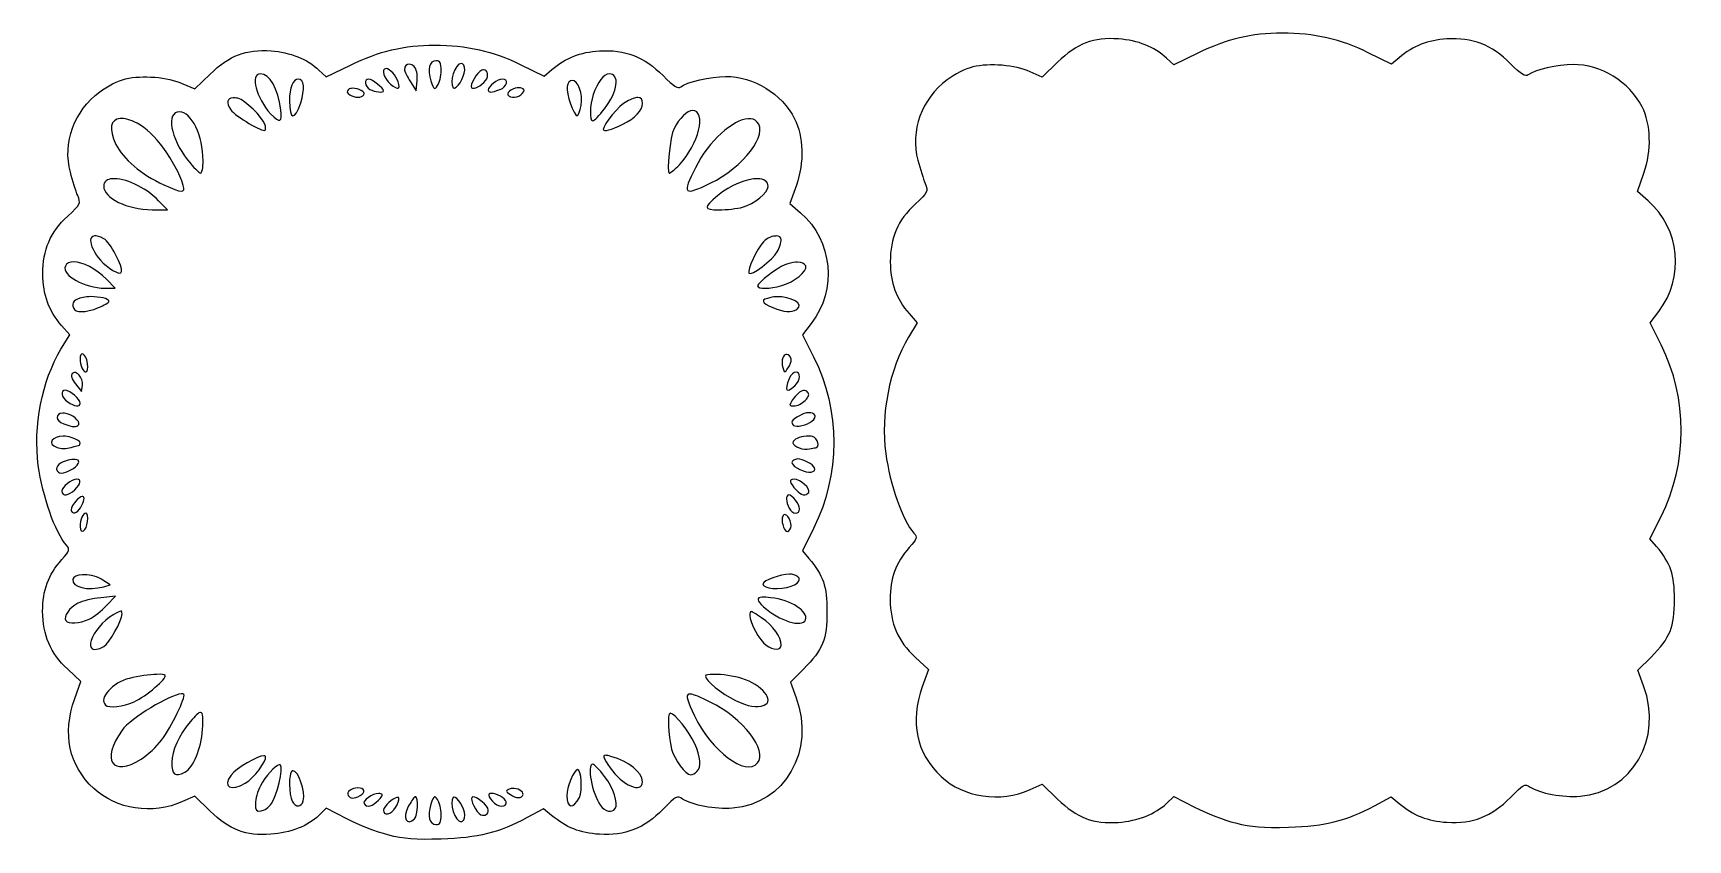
# Model space of a CAD drawing. Header units: centimetres. Extents: x -7.8 to 7.9, y -3.8 to 3.8.
import ezdxf

# ---------------------------------------------------------------- set-up
doc = ezdxf.new("R2010")
doc.units = ezdxf.units.CM
doc.header["$MEASUREMENT"] = 0
doc.layers.add('Layer 1', color=7, linetype='Continuous')

msp = doc.modelspace()

# ---------------------------------------------------------------- linework, layer by layer
at = {"layer": 'Layer 1', "color": 34, "lineweight": 25}
for points, knots in [([(3.56935, -3.66734), (3.46227, -3.64016), (3.28701, -3.57233), (3.17989, -3.5166), (3.17989, -3.5166), (3.17989, -3.5166), (2.98513, -3.41528), (2.98513, -3.41528), (2.98513, -3.41528), (2.98513, -3.41528), (2.91571, -3.48203), (2.91571, -3.48203), (2.91571, -3.48203), (2.811, -3.5827), (2.64277, -3.64888), (2.45796, -3.66211), (2.45796, -3.66211), (2.22209, -3.67899), (2.06807, -3.61971), (1.88256, -3.44067), (1.88256, -3.44067), (1.88256, -3.44067), (1.7374, -3.30056), (1.7374, -3.30056), (1.7374, -3.30056), (1.7374, -3.30056), (1.62251, -3.35138), (1.62251, -3.35138), (1.62251, -3.35138), (1.3381, -3.47718), (0.99108, -3.42619), (0.77945, -3.2275), (0.77945, -3.2275), (0.54304, -3.00555), (0.48092, -2.71119), (0.59962, -2.37553), (0.59962, -2.37553), (0.59962, -2.37553), (0.65743, -2.21207), (0.65743, -2.21207), (0.65743, -2.21207), (0.65743, -2.21207), (0.53289, -2.09558), (0.53289, -2.09558), (0.53289, -2.09558), (0.36822, -1.94155), (0.29667, -1.77633), (0.29524, -1.5468), (0.29524, -1.5468), (0.294, -1.34739), (0.34761, -1.20235), (0.47704, -1.05493), (0.47704, -1.05493), (0.55068, -0.97106), (0.55474, -0.95848), (0.52072, -0.91976), (0.52072, -0.91976), (0.41336, -0.79758), (0.29234, -0.45509), (0.25356, -0.16365), (0.25356, -0.16365), (0.20415, 0.20764), (0.28849, 0.63878), (0.46924, 0.93895), (0.46924, 0.93895), (0.46924, 0.93895), (0.55178, 1.07602), (0.55178, 1.07602), (0.55178, 1.07602), (0.55178, 1.07602), (0.47495, 1.16353), (0.47495, 1.16353), (0.47495, 1.16353), (0.35328, 1.30211), (0.29778, 1.45472), (0.29696, 1.65302), (0.29696, 1.65302), (0.29601, 1.88226), (0.36661, 2.04627), (0.53344, 2.20232), (0.53344, 2.20232), (0.65498, 2.31601), (0.65766, 2.3215), (0.62766, 2.39546), (0.62766, 2.39546), (0.61068, 2.43733), (0.57937, 2.53713), (0.55809, 2.61724), (0.55809, 2.61724), (0.48374, 2.89715), (0.59318, 3.19745), (0.83658, 3.38141), (0.83658, 3.38141), (0.90366, 3.4321), (1.01343, 3.48675), (1.08052, 3.50285), (1.08052, 3.50285), (1.23899, 3.54087), (1.48021, 3.52055), (1.62361, 3.45712), (1.62361, 3.45712), (1.62361, 3.45712), (1.73738, 3.4068), (1.73738, 3.4068), (1.73738, 3.4068), (1.73738, 3.4068), (1.88254, 3.54691), (1.88254, 3.54691), (1.88254, 3.54691), (2.06893, 3.72681), (2.22177, 3.78525), (2.46108, 3.76813), (2.46108, 3.76813), (2.64406, 3.75504), (2.80258, 3.69166), (2.91542, 3.58649), (2.91542, 3.58649), (2.91542, 3.58649), (2.98457, 3.52203), (2.98457, 3.52203), (2.98457, 3.52203), (2.98457, 3.52203), (3.21307, 3.63364), (3.21307, 3.63364), (3.21307, 3.63364), (3.48618, 3.76704), (3.72353, 3.82344), (4.01182, 3.82344), (4.01182, 3.82344), (4.31404, 3.82344), (4.56935, 3.76534), (4.82867, 3.63755), (4.82867, 3.63755), (4.82867, 3.63755), (5.04995, 3.52851), (5.04995, 3.52851), (5.04995, 3.52851), (5.04995, 3.52851), (5.12343, 3.59034), (5.12343, 3.59034), (5.12343, 3.59034), (5.25754, 3.70318), (5.39272, 3.75633), (5.57477, 3.76779), (5.57477, 3.76779), (5.81766, 3.78308), (5.99878, 3.71272), (6.17806, 3.53344), (6.17806, 3.53344), (6.28202, 3.42948), (6.31896, 3.40602), (6.34486, 3.42751), (6.34486, 3.42751), (6.39817, 3.47175), (6.63031, 3.52516), (6.77066, 3.52548), (6.77066, 3.52548), (7.03735, 3.52609), (7.30286, 3.36322), (7.42561, 3.12372), (7.42561, 3.12372), (7.51113, 2.95688), (7.51759, 2.71152), (7.4422, 2.49472), (7.4422, 2.49472), (7.4422, 2.49472), (7.38149, 2.32016), (7.38149, 2.32016), (7.38149, 2.32016), (7.38149, 2.32016), (7.48322, 2.23166), (7.48322, 2.23166), (7.48322, 2.23166), (7.786, 1.96827), (7.83022, 1.50606), (7.58356, 1.18291), (7.58356, 1.18291), (7.58356, 1.18291), (7.50118, 1.07499), (7.50118, 1.07499), (7.50118, 1.07499), (7.50118, 1.07499), (7.60596, 0.86621), (7.60596, 0.86621), (7.60596, 0.86621), (7.86002, 0.35999), (7.85971, -0.25435), (7.60514, -0.76158), (7.60514, -0.76158), (7.60514, -0.76158), (7.49954, -0.97198), (7.49954, -0.97198), (7.49954, -0.97198), (7.49954, -0.97198), (7.56153, -1.04565), (7.56153, -1.04565), (7.56153, -1.04565), (7.69812, -1.20797), (7.7324, -1.30842), (7.73258, -1.54678), (7.73258, -1.54678), (7.73284, -1.81488), (7.69457, -1.90897), (7.51041, -2.09386), (7.51041, -2.09386), (7.51041, -2.09386), (7.3855, -2.21926), (7.3855, -2.21926), (7.3855, -2.21926), (7.3855, -2.21926), (7.43983, -2.36671), (7.43983, -2.36671), (7.43983, -2.36671), (7.62488, -2.86888), (7.33429, -3.37369), (6.8372, -3.41359), (6.8372, -3.41359), (6.67516, -3.4266), (6.45474, -3.38622), (6.36334, -3.32678), (6.36334, -3.32678), (6.31174, -3.29323), (6.30096, -3.29896), (6.17723, -3.42569), (6.17723, -3.42569), (6.00121, -3.60599), (5.81988, -3.67698), (5.57476, -3.66155), (5.57476, -3.66155), (5.39178, -3.65004), (5.25754, -3.59695), (5.12111, -3.48215), (5.12111, -3.48215), (5.12111, -3.48215), (5.0453, -3.41837), (5.0453, -3.41837), (5.0453, -3.41837), (5.0453, -3.41837), (4.88835, -3.50367), (4.88835, -3.50367), (4.88835, -3.50367), (4.62586, -3.64633), (4.42453, -3.69669), (4.07407, -3.70734), (4.07407, -3.70734), (3.82349, -3.71495), (3.72667, -3.70734), (3.56932, -3.66735), (3.56932, -3.66735), (3.56932, -3.66735), (3.56935, -3.66734), (3.56935, -3.66734)], [0, 0, 0, 0, 0.015625, 0.015625, 0.015625, 0.015625, 0.03125, 0.03125, 0.03125, 0.03125, 0.046875, 0.046875, 0.046875, 0.046875, 0.0625, 0.0625, 0.0625, 0.0625, 0.078125, 0.078125, 0.078125, 0.078125, 0.09375, 0.09375, 0.09375, 0.09375, 0.109375, 0.109375, 0.109375, 0.109375, 0.125, 0.125, 0.125, 0.125, 0.140625, 0.140625, 0.140625, 0.140625, 0.15625, 0.15625, 0.15625, 0.15625, 0.171875, 0.171875, 0.171875, 0.171875, 0.1875, 0.1875, 0.1875, 0.1875, 0.203125, 0.203125, 0.203125, 0.203125, 0.21875, 0.21875, 0.21875, 0.21875, 0.234375, 0.234375, 0.234375, 0.234375, 0.25, 0.25, 0.25, 0.25, 0.265625, 0.265625, 0.265625, 0.265625, 0.28125, 0.28125, 0.28125, 0.28125, 0.296875, 0.296875, 0.296875, 0.296875, 0.3125, 0.3125, 0.3125, 0.3125, 0.328125, 0.328125, 0.328125, 0.328125, 0.34375, 0.34375, 0.34375, 0.34375, 0.359375, 0.359375, 0.359375, 0.359375, 0.375, 0.375, 0.375, 0.375, 0.390625, 0.390625, 0.390625, 0.390625, 0.40625, 0.40625, 0.40625, 0.40625, 0.421875, 0.421875, 0.421875, 0.421875, 0.4375, 0.4375, 0.4375, 0.4375, 0.453125, 0.453125, 0.453125, 0.453125, 0.46875, 0.46875, 0.46875, 0.46875, 0.484375, 0.484375, 0.484375, 0.484375, 0.5, 0.5, 0.5, 0.5, 0.515625, 0.515625, 0.515625, 0.515625, 0.53125, 0.53125, 0.53125, 0.53125, 0.546875, 0.546875, 0.546875, 0.546875, 0.5625, 0.5625, 0.5625, 0.5625, 0.578125, 0.578125, 0.578125, 0.578125, 0.59375, 0.59375, 0.59375, 0.59375, 0.609375, 0.609375, 0.609375, 0.609375, 0.625, 0.625, 0.625, 0.625, 0.640625, 0.640625, 0.640625, 0.640625, 0.65625, 0.65625, 0.65625, 0.65625, 0.671875, 0.671875, 0.671875, 0.671875, 0.6875, 0.6875, 0.6875, 0.6875, 0.703125, 0.703125, 0.703125, 0.703125, 0.71875, 0.71875, 0.71875, 0.71875, 0.734375, 0.734375, 0.734375, 0.734375, 0.75, 0.75, 0.75, 0.75, 0.765625, 0.765625, 0.765625, 0.765625, 0.78125, 0.78125, 0.78125, 0.78125, 0.796875, 0.796875, 0.796875, 0.796875, 0.8125, 0.8125, 0.8125, 0.8125, 0.828125, 0.828125, 0.828125, 0.828125, 0.84375, 0.84375, 0.84375, 0.84375, 0.859375, 0.859375, 0.859375, 0.859375, 0.875, 0.875, 0.875, 0.875, 0.890625, 0.890625, 0.890625, 0.890625, 0.90625, 0.90625, 0.90625, 0.90625, 0.921875, 0.921875, 0.921875, 0.921875, 0.9375, 0.9375, 0.9375, 0.9375, 0.953125, 0.953125, 0.953125, 0.953125, 0.96875, 0.96875, 0.96875, 0.96875, 1, 1, 1, 1]), ([(-4.02441, 3.70995), (-4.31271, 3.70995), (-4.55001, 3.65318), (-4.82312, 3.51978), (-4.82312, 3.51978), (-4.82312, 3.51978), (-5.05132, 3.40816), (-5.05132, 3.40816), (-5.05132, 3.40816), (-5.05132, 3.40816), (-5.12077, 3.47265), (-5.12077, 3.47265), (-5.12077, 3.47265), (-5.2336, 3.57782), (-5.39254, 3.64146), (-5.57552, 3.65455), (-5.57552, 3.65455), (-5.81483, 3.67167), (-5.96708, 3.61369), (-6.15347, 3.43379), (-6.15347, 3.43379), (-6.15347, 3.43379), (-6.29899, 3.29323), (-6.29899, 3.29323), (-6.29899, 3.29323), (-6.29899, 3.29323), (-6.41226, 3.34367), (-6.41226, 3.34367), (-6.41226, 3.34367), (-6.55566, 3.4071), (-6.79701, 3.42716), (-6.95548, 3.38915), (-6.95548, 3.38915), (-7.02257, 3.37305), (-7.13232, 3.3183), (-7.19939, 3.26761), (-7.19939, 3.26761), (-7.44279, 3.08364), (-7.55238, 2.78354), (-7.47803, 2.50363), (-7.47803, 2.50363), (-7.45675, 2.42352), (-7.42556, 2.32391), (-7.40858, 2.28204), (-7.40858, 2.28204), (-7.37858, 2.20808), (-7.38129, 2.20225), (-7.50284, 2.08856), (-7.50284, 2.08856), (-7.66967, 1.93251), (-7.74026, 1.76879), (-7.73931, 1.53955), (-7.73931, 1.53955), (-7.73848, 1.34125), (-7.68321, 1.18865), (-7.56154, 1.05007), (-7.56154, 1.05007), (-7.56154, 1.05007), (-7.48465, 0.96243), (-7.48465, 0.96243), (-7.48465, 0.96243), (-7.48465, 0.96243), (-7.56733, 0.82518), (-7.56733, 0.82518), (-7.56733, 0.82518), (-7.74808, 0.52501), (-7.83171, 0.09431), (-7.7823, -0.27697), (-7.7823, -0.27697), (-7.74352, -0.56841), (-7.6226, -0.91133), (-7.51524, -1.03351), (-7.51524, -1.03351), (-7.48122, -1.07223), (-7.48543, -1.08442), (-7.55906, -1.16828), (-7.55906, -1.16828), (-7.68849, -1.31569), (-7.7422, -1.46083), (-7.74096, -1.66024), (-7.74096, -1.66024), (-7.73953, -1.88977), (-7.66833, -2.05522), (-7.50366, -2.20925), (-7.50366, -2.20925), (-7.50366, -2.20925), (-7.37881, -2.32583), (-7.37881, -2.32583), (-7.37881, -2.32583), (-7.37881, -2.32583), (-7.43669, -2.48871), (-7.43669, -2.48871), (-7.43669, -2.48871), (-7.5554, -2.82437), (-7.49285, -3.11921), (-7.25644, -3.34117), (-7.25644, -3.34117), (-7.0448, -3.53987), (-6.69832, -3.591), (-6.41391, -3.46519), (-6.41391, -3.46519), (-6.41391, -3.46519), (-6.29898, -3.41393), (-6.29898, -3.41393), (-6.29898, -3.41393), (-6.29898, -3.41393), (-6.15346, -3.55449), (-6.15346, -3.55449), (-6.15346, -3.55449), (-5.96795, -3.73354), (-5.81386, -3.79213), (-5.57799, -3.77525), (-5.57799, -3.77525), (-5.39318, -3.76203), (-5.22546, -3.6965), (-5.12076, -3.59583), (-5.12076, -3.59583), (-5.12076, -3.59583), (-5.05131, -3.52886), (-5.05131, -3.52886), (-5.05131, -3.52886), (-5.05131, -3.52886), (-4.85618, -3.62973), (-4.85618, -3.62973), (-4.85618, -3.62973), (-4.74906, -3.68546), (-4.57383, -3.75386), (-4.46675, -3.78104), (-4.46675, -3.78104), (-4.3094, -3.82103), (-4.21297, -3.82834), (-3.96239, -3.82073), (-3.96239, -3.82073), (-3.61193, -3.81008), (-3.41045, -3.75999), (-3.14797, -3.61733), (-3.14797, -3.61733), (-3.14797, -3.61733), (-2.99087, -3.53217), (-2.99087, -3.53217), (-2.99087, -3.53217), (-2.99087, -3.53217), (-2.9148, -3.59584), (-2.9148, -3.59584), (-2.9148, -3.59584), (-2.77837, -3.71064), (-2.64468, -3.76374), (-2.4617, -3.77526), (-2.4617, -3.77526), (-2.21658, -3.79069), (-2.03497, -3.71909), (-1.85895, -3.53879), (-1.85895, -3.53879), (-1.73522, -3.41206), (-1.72451, -3.40684), (-1.67291, -3.4404), (-1.67291, -3.4404), (-1.58151, -3.49984), (-1.36118, -3.54022), (-1.19914, -3.52722), (-1.19914, -3.52722), (-0.70205, -3.48732), (-0.41134, -2.98263), (-0.59639, -2.48046), (-0.59639, -2.48046), (-0.59639, -2.48046), (-0.65096, -2.33246), (-0.65096, -2.33246), (-0.65096, -2.33246), (-0.65096, -2.33246), (-0.52611, -2.20761), (-0.52611, -2.20761), (-0.52611, -2.20761), (-0.34195, -2.02272), (-0.30343, -1.92836), (-0.30369, -1.66025), (-0.30369, -1.66025), (-0.30388, -1.42189), (-0.33825, -1.32152), (-0.47484, -1.1592), (-0.47484, -1.1592), (-0.47484, -1.1592), (-0.53685, -1.08561), (-0.53685, -1.08561), (-0.53685, -1.08561), (-0.53685, -1.08561), (-0.43102, -0.87477), (-0.43102, -0.87477), (-0.43102, -0.87477), (-0.17645, -0.36754), (-0.17613, 0.24619), (-0.43019, 0.75242), (-0.43019, 0.75242), (-0.43019, 0.75242), (-0.5352, 0.96161), (-0.5352, 0.96161), (-0.5352, 0.96161), (-0.5352, 0.96161), (-0.45252, 1.0691), (-0.45252, 1.0691), (-0.45252, 1.0691), (-0.20585, 1.39225), (-0.25061, 1.85495), (-0.55339, 2.11834), (-0.55339, 2.11834), (-0.55339, 2.11834), (-0.65509, 2.20681), (-0.65509, 2.20681), (-0.65509, 2.20681), (-0.65509, 2.20681), (-0.59391, 2.38127), (-0.59391, 2.38127), (-0.59391, 2.38127), (-0.51852, 2.59807), (-0.52493, 2.84365), (-0.61045, 3.01048), (-0.61045, 3.01048), (-0.7332, 3.24997), (-0.99861, 3.41292), (-1.26529, 3.41232), (-1.26529, 3.41232), (-1.40565, 3.412), (-1.6378, 3.35817), (-1.6911, 3.31393), (-1.6911, 3.31393), (-1.717, 3.29244), (-1.75416, 3.31581), (-1.85812, 3.41976), (-1.85812, 3.41976), (-2.0374, 3.59904), (-2.21881, 3.66986), (-2.4617, 3.65458), (-2.4617, 3.65458), (-2.64374, 3.64312), (-2.77904, 3.58966), (-2.91315, 3.47681), (-2.91315, 3.47681), (-2.91315, 3.47681), (-2.98591, 3.4148), (-2.98591, 3.4148), (-2.98591, 3.4148), (-2.98591, 3.4148), (-3.2075, 3.52394), (-3.2075, 3.52394), (-3.2075, 3.52394), (-3.46682, 3.65173), (-3.72218, 3.70998), (-4.0244, 3.70998), (-4.0244, 3.70998), (-4.0244, 3.70998), (-4.02441, 3.70995), (-4.02441, 3.70995)], [0, 0, 0, 0, 0.015625, 0.015625, 0.015625, 0.015625, 0.03125, 0.03125, 0.03125, 0.03125, 0.046875, 0.046875, 0.046875, 0.046875, 0.0625, 0.0625, 0.0625, 0.0625, 0.078125, 0.078125, 0.078125, 0.078125, 0.09375, 0.09375, 0.09375, 0.09375, 0.109375, 0.109375, 0.109375, 0.109375, 0.125, 0.125, 0.125, 0.125, 0.140625, 0.140625, 0.140625, 0.140625, 0.15625, 0.15625, 0.15625, 0.15625, 0.171875, 0.171875, 0.171875, 0.171875, 0.1875, 0.1875, 0.1875, 0.1875, 0.203125, 0.203125, 0.203125, 0.203125, 0.21875, 0.21875, 0.21875, 0.21875, 0.234375, 0.234375, 0.234375, 0.234375, 0.25, 0.25, 0.25, 0.25, 0.265625, 0.265625, 0.265625, 0.265625, 0.28125, 0.28125, 0.28125, 0.28125, 0.296875, 0.296875, 0.296875, 0.296875, 0.3125, 0.3125, 0.3125, 0.3125, 0.328125, 0.328125, 0.328125, 0.328125, 0.34375, 0.34375, 0.34375, 0.34375, 0.359375, 0.359375, 0.359375, 0.359375, 0.375, 0.375, 0.375, 0.375, 0.390625, 0.390625, 0.390625, 0.390625, 0.40625, 0.40625, 0.40625, 0.40625, 0.421875, 0.421875, 0.421875, 0.421875, 0.4375, 0.4375, 0.4375, 0.4375, 0.453125, 0.453125, 0.453125, 0.453125, 0.46875, 0.46875, 0.46875, 0.46875, 0.484375, 0.484375, 0.484375, 0.484375, 0.5, 0.5, 0.5, 0.5, 0.515625, 0.515625, 0.515625, 0.515625, 0.53125, 0.53125, 0.53125, 0.53125, 0.546875, 0.546875, 0.546875, 0.546875, 0.5625, 0.5625, 0.5625, 0.5625, 0.578125, 0.578125, 0.578125, 0.578125, 0.59375, 0.59375, 0.59375, 0.59375, 0.609375, 0.609375, 0.609375, 0.609375, 0.625, 0.625, 0.625, 0.625, 0.640625, 0.640625, 0.640625, 0.640625, 0.65625, 0.65625, 0.65625, 0.65625, 0.671875, 0.671875, 0.671875, 0.671875, 0.6875, 0.6875, 0.6875, 0.6875, 0.703125, 0.703125, 0.703125, 0.703125, 0.71875, 0.71875, 0.71875, 0.71875, 0.734375, 0.734375, 0.734375, 0.734375, 0.75, 0.75, 0.75, 0.75, 0.765625, 0.765625, 0.765625, 0.765625, 0.78125, 0.78125, 0.78125, 0.78125, 0.796875, 0.796875, 0.796875, 0.796875, 0.8125, 0.8125, 0.8125, 0.8125, 0.828125, 0.828125, 0.828125, 0.828125, 0.84375, 0.84375, 0.84375, 0.84375, 0.859375, 0.859375, 0.859375, 0.859375, 0.875, 0.875, 0.875, 0.875, 0.890625, 0.890625, 0.890625, 0.890625, 0.90625, 0.90625, 0.90625, 0.90625, 0.921875, 0.921875, 0.921875, 0.921875, 0.9375, 0.9375, 0.9375, 0.9375, 0.953125, 0.953125, 0.953125, 0.953125, 0.96875, 0.96875, 0.96875, 0.96875, 1, 1, 1, 1]), ([(-4.48495, 3.48671), (-4.45065, 3.48671), (-4.38938, 3.41942), (-4.37085, 3.36103), (-4.37085, 3.36103), (-4.34731, 3.28688), (-4.36719, 3.28072), (-4.44196, 3.33953), (-4.44196, 3.33953), (-4.50479, 3.38895), (-4.53344, 3.4867), (-4.48495, 3.4867), (-4.48495, 3.4867), (-4.48495, 3.4867), (-4.48495, 3.48671), (-4.48495, 3.48671)], [0, 0, 0, 0, 0.2, 0.2, 0.2, 0.2, 0.4, 0.4, 0.4, 0.4, 0.6, 0.6, 0.6, 0.6, 1, 1, 1, 1]), ([(-4.26418, 3.52722), (-4.24933, 3.52689), (-4.23317, 3.52019), (-4.2187, 3.50572), (-4.2187, 3.50572), (-4.19557, 3.48259), (-4.18476, 3.43375), (-4.18976, 3.3726), (-4.18976, 3.3726), (-4.18976, 3.3726), (-4.19803, 3.27586), (-4.19803, 3.27586), (-4.19803, 3.27586), (-4.19803, 3.27586), (-4.25343, 3.36268), (-4.25343, 3.36268), (-4.25343, 3.36268), (-4.28407, 3.41043), (-4.30965, 3.46301), (-4.30965, 3.47926), (-4.30965, 3.47926), (-4.30976, 3.51041), (-4.28893, 3.52776), (-4.26417, 3.52722), (-4.26417, 3.52722), (-4.26417, 3.52722), (-4.26418, 3.52722), (-4.26418, 3.52722)], [0, 0, 0, 0, 0.125, 0.125, 0.125, 0.125, 0.25, 0.25, 0.25, 0.25, 0.375, 0.375, 0.375, 0.375, 0.5, 0.5, 0.5, 0.5, 0.625, 0.625, 0.625, 0.625, 0.75, 0.75, 0.75, 0.75, 1, 1, 1, 1]), ([(-4.01035, 3.56112), (-3.97136, 3.56112), (-3.96239, 3.54371), (-3.96239, 3.46686), (-3.96239, 3.46686), (-3.96239, 3.4149), (-3.97767, 3.35093), (-3.99629, 3.32547), (-3.99629, 3.32547), (-4.02783, 3.28234), (-4.03204, 3.28554), (-4.05996, 3.37012), (-4.05996, 3.37012), (-4.09624, 3.48006), (-4.07528, 3.56112), (-4.01035, 3.56112)], [0, 0, 0, 0, 0.2, 0.2, 0.2, 0.2, 0.4, 0.4, 0.4, 0.4, 0.6, 0.6, 0.6, 0.6, 1, 1, 1, 1]), ([(-3.77222, 3.53631), (-3.753, 3.53631), (-3.73915, 3.50901), (-3.73915, 3.47182), (-3.73915, 3.47182), (-3.73915, 3.40398), (-3.82071, 3.27888), (-3.84746, 3.30563), (-3.84746, 3.30563), (-3.89121, 3.34938), (-3.83021, 3.53631), (-3.77222, 3.53631)], [0, 0, 0, 0, 0.25, 0.25, 0.25, 0.25, 0.5, 0.5, 0.5, 0.5, 1, 1, 1, 1]), ([(-3.55973, 3.4743), (-3.52087, 3.4739), (-3.50576, 3.41654), (-3.54154, 3.37343), (-3.54154, 3.37343), (-3.58314, 3.32331), (-3.65448, 3.28628), (-3.673, 3.3048), (-3.673, 3.3048), (-3.69515, 3.32695), (-3.62251, 3.45388), (-3.57792, 3.47099), (-3.57792, 3.47099), (-3.57146, 3.47347), (-3.56528, 3.47436), (-3.55973, 3.4743)], [0, 0, 0, 0, 0.2, 0.2, 0.2, 0.2, 0.4, 0.4, 0.4, 0.4, 0.6, 0.6, 0.6, 0.6, 1, 1, 1, 1]), ([(-5.67722, 3.4371), (-5.58817, 3.4371), (-5.50767, 3.29614), (-5.48292, 3.09645), (-5.48292, 3.09645), (-5.4677, 2.97368), (-5.49126, 2.96476), (-5.57966, 3.05924), (-5.57966, 3.05924), (-5.71638, 3.20537), (-5.77603, 3.4371), (-5.67723, 3.4371), (-5.67723, 3.4371), (-5.67723, 3.4371), (-5.67722, 3.4371), (-5.67722, 3.4371)], [0, 0, 0, 0, 0.2, 0.2, 0.2, 0.2, 0.4, 0.4, 0.4, 0.4, 0.6, 0.6, 0.6, 0.6, 1, 1, 1, 1]), ([(-5.3159, 3.38749), (-5.26153, 3.38749), (-5.25236, 3.29195), (-5.2944, 3.16177), (-5.2944, 3.16177), (-5.35032, 2.98861), (-5.40106, 2.99845), (-5.40106, 3.18244), (-5.40106, 3.18244), (-5.40106, 3.30438), (-5.36632, 3.38749), (-5.3159, 3.38749)], [0, 0, 0, 0, 0.25, 0.25, 0.25, 0.25, 0.5, 0.5, 0.5, 0.5, 1, 1, 1, 1]), ([(-4.79997, 3.29984), (-4.74869, 3.29933), (-4.67696, 3.26645), (-4.69414, 3.23866), (-4.69414, 3.23866), (-4.71338, 3.20753), (-4.78105, 3.20705), (-4.82974, 3.23783), (-4.82974, 3.23783), (-4.8562, 3.25456), (-4.85963, 3.26912), (-4.84049, 3.28827), (-4.84049, 3.28827), (-4.83212, 3.29664), (-4.81707, 3.30002), (-4.79998, 3.29985), (-4.79998, 3.29985), (-4.79998, 3.29985), (-4.79997, 3.29984), (-4.79997, 3.29984)], [0, 0, 0, 0, 0.16666667, 0.16666667, 0.16666667, 0.16666667, 0.33333333, 0.33333333, 0.33333333, 0.33333333, 0.5, 0.5, 0.5, 0.5, 0.66666667, 0.66666667, 0.66666667, 0.66666667, 1, 1, 1, 1]), ([(-4.64866, 3.38749), (-4.61791, 3.38749), (-4.5081, 3.29958), (-4.5081, 3.27504), (-4.5081, 3.27504), (-4.5081, 3.25443), (-4.59355, 3.26408), (-4.63791, 3.28992), (-4.63791, 3.28992), (-4.6886, 3.31945), (-4.69605, 3.38749), (-4.64866, 3.38749)], [0, 0, 0, 0, 0.25, 0.25, 0.25, 0.25, 0.5, 0.5, 0.5, 0.5, 1, 1, 1, 1]), ([(-3.38362, 3.38749), (-3.31882, 3.38749), (-3.33517, 3.31435), (-3.40594, 3.28744), (-3.40594, 3.28744), (-3.4841, 3.25772), (-3.51591, 3.25671), (-3.51591, 3.28413), (-3.51591, 3.28413), (-3.51591, 3.31876), (-3.42803, 3.38748), (-3.38362, 3.38748), (-3.38362, 3.38748), (-3.38362, 3.38748), (-3.38362, 3.38749), (-3.38362, 3.38749)], [0, 0, 0, 0, 0.2, 0.2, 0.2, 0.2, 0.4, 0.4, 0.4, 0.4, 0.6, 0.6, 0.6, 0.6, 1, 1, 1, 1]), ([(-3.22073, 3.30563), (-3.21349, 3.30535), (-3.2068, 3.30459), (-3.20089, 3.30232), (-3.20089, 3.30232), (-3.17017, 3.29053), (-3.16872, 3.28085), (-3.19345, 3.25106), (-3.19345, 3.25106), (-3.22786, 3.2096), (-3.30687, 3.20195), (-3.32905, 3.23783), (-3.32905, 3.23783), (-3.34639, 3.26589), (-3.27139, 3.3076), (-3.22074, 3.30563), (-3.22074, 3.30563), (-3.22074, 3.30563), (-3.22073, 3.30563), (-3.22073, 3.30563)], [0, 0, 0, 0, 0.16666667, 0.16666667, 0.16666667, 0.16666667, 0.33333333, 0.33333333, 0.33333333, 0.33333333, 0.5, 0.5, 0.5, 0.5, 0.66666667, 0.66666667, 0.66666667, 0.66666667, 1, 1, 1, 1]), ([(-2.72216, 3.37508), (-2.66281, 3.37508), (-2.61663, 3.24853), (-2.63534, 3.13778), (-2.63534, 3.13778), (-2.64444, 3.08391), (-2.66123, 3.04021), (-2.67255, 3.04021), (-2.67255, 3.04021), (-2.70458, 3.04021), (-2.77696, 3.25046), (-2.76763, 3.31637), (-2.76763, 3.31637), (-2.76304, 3.34883), (-2.74243, 3.37507), (-2.72215, 3.37507), (-2.72215, 3.37507), (-2.72215, 3.37507), (-2.72216, 3.37508), (-2.72216, 3.37508)], [0, 0, 0, 0, 0.16666667, 0.16666667, 0.16666667, 0.16666667, 0.33333333, 0.33333333, 0.33333333, 0.33333333, 0.5, 0.5, 0.5, 0.5, 0.66666667, 0.66666667, 0.66666667, 0.66666667, 1, 1, 1, 1]), ([(-2.36993, 3.43627), (-2.26486, 3.43822), (-2.28706, 3.27063), (-2.41375, 3.10471), (-2.41375, 3.10471), (-2.46179, 3.04179), (-2.51153, 2.99061), (-2.52454, 2.99061), (-2.52454, 2.99061), (-2.55733, 2.99061), (-2.55452, 3.13937), (-2.51958, 3.24114), (-2.51958, 3.24114), (-2.47961, 3.35756), (-2.4198, 3.43534), (-2.36993, 3.43627)], [0, 0, 0, 0, 0.2, 0.2, 0.2, 0.2, 0.4, 0.4, 0.4, 0.4, 0.6, 0.6, 0.6, 0.6, 1, 1, 1, 1]), ([(-5.93602, 3.21055), (-5.9229, 3.21106), (-5.90747, 3.20922), (-5.88972, 3.20476), (-5.88972, 3.20476), (-5.82153, 3.18764), (-5.65653, 3.02862), (-5.63423, 2.95837), (-5.63423, 2.95837), (-5.62622, 2.93313), (-5.62436, 2.90788), (-5.6301, 2.90215), (-5.6301, 2.90215), (-5.65292, 2.87933), (-5.91021, 3.03242), (-5.9567, 3.09645), (-5.9567, 3.09645), (-6.00478, 3.16268), (-5.99289, 3.20833), (-5.93603, 3.21055), (-5.93603, 3.21055), (-5.93603, 3.21055), (-5.93602, 3.21055), (-5.93602, 3.21055)], [0, 0, 0, 0, 0.14285714, 0.14285714, 0.14285714, 0.14285714, 0.28571429, 0.28571429, 0.28571429, 0.28571429, 0.42857143, 0.42857143, 0.42857143, 0.42857143, 0.57142857, 0.57142857, 0.57142857, 0.57142857, 0.71428571, 0.71428571, 0.71428571, 0.71428571, 1, 1, 1, 1]), ([(-2.09791, 3.2122), (-2.06663, 3.21292), (-2.05243, 3.19428), (-2.05243, 3.15598), (-2.05243, 3.15598), (-2.05243, 3.09217), (-2.12465, 3.01574), (-2.23847, 2.9592), (-2.23847, 2.9592), (-2.34819, 2.9047), (-2.42451, 2.8846), (-2.42451, 2.91042), (-2.42451, 2.91042), (-2.42451, 2.95821), (-2.27331, 3.13943), (-2.20292, 3.17583), (-2.20292, 3.17583), (-2.15689, 3.19963), (-2.12224, 3.21165), (-2.09791, 3.21221), (-2.09791, 3.21221), (-2.09791, 3.21221), (-2.09791, 3.2122), (-2.09791, 3.2122)], [0, 0, 0, 0, 0.14285714, 0.14285714, 0.14285714, 0.14285714, 0.28571429, 0.28571429, 0.28571429, 0.28571429, 0.42857143, 0.42857143, 0.42857143, 0.42857143, 0.57142857, 0.57142857, 0.57142857, 0.57142857, 0.71428571, 0.71428571, 0.71428571, 0.71428571, 1, 1, 1, 1]), ([(-7.00676, 3.01294), (-6.96573, 3.01617), (-6.9104, 3.00223), (-6.84388, 2.96829), (-6.84388, 2.96829), (-6.68452, 2.88699), (-6.47911, 2.60861), (-6.40732, 2.37711), (-6.40732, 2.37711), (-6.38457, 2.30373), (-6.41985, 2.30458), (-6.5917, 2.38455), (-6.5917, 2.38455), (-6.81151, 2.48684), (-6.97437, 2.62521), (-7.04563, 2.7682), (-7.04563, 2.7682), (-7.11895, 2.91532), (-7.09704, 3.00583), (-7.00677, 3.01294), (-7.00677, 3.01294), (-7.00677, 3.01294), (-7.00676, 3.01294), (-7.00676, 3.01294)], [0, 0, 0, 0, 0.14285714, 0.14285714, 0.14285714, 0.14285714, 0.28571429, 0.28571429, 0.28571429, 0.28571429, 0.42857143, 0.42857143, 0.42857143, 0.42857143, 0.57142857, 0.57142857, 0.57142857, 0.57142857, 0.71428571, 0.71428571, 0.71428571, 0.71428571, 1, 1, 1, 1]), ([(-6.44369, 3.07743), (-6.33027, 3.07743), (-6.21991, 2.84874), (-6.21962, 2.61276), (-6.21962, 2.61276), (-6.21954, 2.54796), (-6.23027, 2.49452), (-6.2436, 2.49452), (-6.2436, 2.49452), (-6.25692, 2.49452), (-6.3122, 2.55113), (-6.3668, 2.6202), (-6.3668, 2.6202), (-6.52988, 2.82651), (-6.57226, 3.07743), (-6.44369, 3.07743)], [0, 0, 0, 0, 0.2, 0.2, 0.2, 0.2, 0.4, 0.4, 0.4, 0.4, 0.6, 0.6, 0.6, 0.6, 1, 1, 1, 1]), ([(-1.57949, 3.08983), (-1.44259, 3.08983), (-1.52088, 2.76436), (-1.70351, 2.57555), (-1.70351, 2.57555), (-1.7464, 2.53121), (-1.79006, 2.49452), (-1.80025, 2.49452), (-1.80025, 2.49452), (-1.82778, 2.49452), (-1.78891, 2.85183), (-1.75395, 2.91951), (-1.75395, 2.91951), (-1.70665, 3.01109), (-1.62617, 3.08984), (-1.57949, 3.08984), (-1.57949, 3.08984), (-1.57949, 3.08984), (-1.57949, 3.08983), (-1.57949, 3.08983)], [0, 0, 0, 0, 0.16666667, 0.16666667, 0.16666667, 0.16666667, 0.33333333, 0.33333333, 0.33333333, 0.33333333, 0.5, 0.5, 0.5, 0.5, 0.66666667, 0.66666667, 0.66666667, 0.66666667, 1, 1, 1, 1]), ([(-1.05032, 3.01128), (-1.01738, 3.01295), (-0.98868, 3.00421), (-0.96764, 2.98317), (-0.96764, 2.98317), (-0.85321, 2.86874), (-1.09544, 2.54995), (-1.41082, 2.39943), (-1.41082, 2.39943), (-1.66489, 2.27818), (-1.678, 2.2922), (-1.55138, 2.5466), (-1.55138, 2.5466), (-1.42479, 2.80094), (-1.19307, 3.00402), (-1.05033, 3.01127), (-1.05033, 3.01127), (-1.05033, 3.01127), (-1.05032, 3.01128), (-1.05032, 3.01128)], [0, 0, 0, 0, 0.16666667, 0.16666667, 0.16666667, 0.16666667, 0.33333333, 0.33333333, 0.33333333, 0.33333333, 0.5, 0.5, 0.5, 0.5, 0.66666667, 0.66666667, 0.66666667, 0.66666667, 1, 1, 1, 1]), ([(-7.07869, 2.44243), (-6.96753, 2.44994), (-6.76961, 2.36645), (-6.6413, 2.23407), (-6.6413, 2.23407), (-6.6413, 2.23407), (-6.55696, 2.14725), (-6.55696, 2.14725), (-6.55696, 2.14725), (-6.55696, 2.14725), (-6.70413, 2.14808), (-6.70413, 2.14808), (-6.70413, 2.14808), (-6.94002, 2.14982), (-7.16219, 2.2585), (-7.16219, 2.37215), (-7.16219, 2.37215), (-7.16219, 2.4169), (-7.12921, 2.43902), (-7.07868, 2.44243), (-7.07868, 2.44243), (-7.07868, 2.44243), (-7.07869, 2.44243), (-7.07869, 2.44243)], [0, 0, 0, 0, 0.14285714, 0.14285714, 0.14285714, 0.14285714, 0.28571429, 0.28571429, 0.28571429, 0.28571429, 0.42857143, 0.42857143, 0.42857143, 0.42857143, 0.57142857, 0.57142857, 0.57142857, 0.57142857, 0.71428571, 0.71428571, 0.71428571, 0.71428571, 1, 1, 1, 1]), ([(-0.96103, 2.44243), (-0.90109, 2.44152), (-0.86181, 2.41796), (-0.86181, 2.36967), (-0.86181, 2.36967), (-0.86181, 2.30923), (-0.99085, 2.20433), (-1.10407, 2.17289), (-1.10407, 2.17289), (-1.15481, 2.1588), (-1.25584, 2.14734), (-1.32814, 2.14726), (-1.32814, 2.14726), (-1.47609, 2.1471), (-1.47765, 2.16664), (-1.34137, 2.28038), (-1.34137, 2.28038), (-1.21725, 2.38397), (-1.06093, 2.44396), (-0.96103, 2.44244), (-0.96103, 2.44244), (-0.96103, 2.44244), (-0.96103, 2.44243), (-0.96103, 2.44243)], [0, 0, 0, 0, 0.14285714, 0.14285714, 0.14285714, 0.14285714, 0.28571429, 0.28571429, 0.28571429, 0.28571429, 0.42857143, 0.42857143, 0.42857143, 0.42857143, 0.57142857, 0.57142857, 0.57142857, 0.57142857, 0.71428571, 0.71428571, 0.71428571, 0.71428571, 1, 1, 1, 1]), ([(-7.25067, 1.90003), (-7.23016, 1.9028), (-7.2006, 1.89501), (-7.16055, 1.87357), (-7.16055, 1.87357), (-7.13414, 1.85944), (-7.0838, 1.79191), (-7.04893, 1.72309), (-7.04893, 1.72309), (-6.9655, 1.55844), (-6.97408, 1.51103), (-7.07622, 1.57344), (-7.07622, 1.57344), (-7.25425, 1.68222), (-7.33955, 1.88805), (-7.25068, 1.90004), (-7.25068, 1.90004), (-7.25068, 1.90004), (-7.25067, 1.90003), (-7.25067, 1.90003)], [0, 0, 0, 0, 0.16666667, 0.16666667, 0.16666667, 0.16666667, 0.33333333, 0.33333333, 0.33333333, 0.33333333, 0.5, 0.5, 0.5, 0.5, 0.66666667, 0.66666667, 0.66666667, 0.66666667, 1, 1, 1, 1]), ([(-0.78657, 1.89921), (-0.75841, 1.89897), (-0.73779, 1.88667), (-0.73779, 1.86118), (-0.73779, 1.86118), (-0.73779, 1.84004), (-0.75451, 1.78999), (-0.775, 1.75039), (-0.775, 1.75039), (-0.81532, 1.67241), (-1.02452, 1.51459), (-1.04454, 1.54699), (-1.04454, 1.54699), (-1.06215, 1.57547), (-0.96745, 1.77798), (-0.90563, 1.84382), (-0.90563, 1.84382), (-0.87534, 1.87609), (-0.83334, 1.89483), (-0.79897, 1.89839), (-0.79897, 1.89839), (-0.79467, 1.89883), (-0.79059, 1.89925), (-0.78657, 1.89922), (-0.78657, 1.89922), (-0.78657, 1.89922), (-0.78657, 1.89921), (-0.78657, 1.89921)], [0, 0, 0, 0, 0.125, 0.125, 0.125, 0.125, 0.25, 0.25, 0.25, 0.25, 0.375, 0.375, 0.375, 0.375, 0.5, 0.5, 0.5, 0.5, 0.625, 0.625, 0.625, 0.625, 0.75, 0.75, 0.75, 0.75, 1, 1, 1, 1]), ([(-7.44828, 1.65281), (-7.36445, 1.65248), (-7.23382, 1.58944), (-7.13657, 1.4891), (-7.13657, 1.4891), (-7.13657, 1.4891), (-7.05306, 1.40311), (-7.05306, 1.40311), (-7.05306, 1.40311), (-7.05306, 1.40311), (-7.15063, 1.40394), (-7.15063, 1.40394), (-7.15063, 1.40394), (-7.34489, 1.4061), (-7.55937, 1.52535), (-7.52601, 1.6123), (-7.52601, 1.6123), (-7.51517, 1.64054), (-7.48639, 1.65296), (-7.44829, 1.65281), (-7.44829, 1.65281), (-7.44829, 1.65281), (-7.44828, 1.65281), (-7.44828, 1.65281)], [0, 0, 0, 0, 0.14285714, 0.14285714, 0.14285714, 0.14285714, 0.28571429, 0.28571429, 0.28571429, 0.28571429, 0.42857143, 0.42857143, 0.42857143, 0.42857143, 0.57142857, 0.57142857, 0.57142857, 0.57142857, 0.71428571, 0.71428571, 0.71428571, 0.71428571, 1, 1, 1, 1]), ([(-0.584, 1.65033), (-0.54354, 1.65017), (-0.51429, 1.63782), (-0.50545, 1.61478), (-0.50545, 1.61478), (-0.48694, 1.56655), (-0.61548, 1.4611), (-0.732, 1.42874), (-0.732, 1.42874), (-0.84647, 1.39695), (-0.96103, 1.39523), (-0.96103, 1.42543), (-0.96103, 1.42543), (-0.96103, 1.45723), (-0.78321, 1.59473), (-0.70223, 1.62552), (-0.70223, 1.62552), (-0.66653, 1.63909), (-0.63195, 1.64722), (-0.60218, 1.6495), (-0.60218, 1.6495), (-0.59598, 1.64998), (-0.58977, 1.65035), (-0.58399, 1.65033), (-0.58399, 1.65033), (-0.58399, 1.65033), (-0.584, 1.65033), (-0.584, 1.65033)], [0, 0, 0, 0, 0.125, 0.125, 0.125, 0.125, 0.25, 0.25, 0.25, 0.25, 0.375, 0.375, 0.375, 0.375, 0.5, 0.5, 0.5, 0.5, 0.625, 0.625, 0.625, 0.625, 0.75, 0.75, 0.75, 0.75, 1, 1, 1, 1]), ([(-7.28374, 1.32374), (-7.20246, 1.32366), (-7.11259, 1.30449), (-7.11259, 1.28075), (-7.11259, 1.28075), (-7.11259, 1.26921), (-7.15696, 1.24151), (-7.21181, 1.21957), (-7.21181, 1.21957), (-7.33573, 1.16999), (-7.43179, 1.16899), (-7.44994, 1.21626), (-7.44994, 1.21626), (-7.47022, 1.26911), (-7.4438, 1.29832), (-7.35816, 1.31713), (-7.35816, 1.31713), (-7.33657, 1.32187), (-7.31084, 1.32377), (-7.28375, 1.32374), (-7.28375, 1.32374), (-7.28375, 1.32374), (-7.28374, 1.32374), (-7.28374, 1.32374)], [0, 0, 0, 0, 0.14285714, 0.14285714, 0.14285714, 0.14285714, 0.28571429, 0.28571429, 0.28571429, 0.28571429, 0.42857143, 0.42857143, 0.42857143, 0.42857143, 0.57142857, 0.57142857, 0.57142857, 0.57142857, 0.71428571, 0.71428571, 0.71428571, 0.71428571, 1, 1, 1, 1]), ([(-0.78078, 1.32291), (-0.64845, 1.32656), (-0.51197, 1.25278), (-0.59061, 1.20302), (-0.59061, 1.20302), (-0.64128, 1.17095), (-0.71088, 1.17679), (-0.81799, 1.22121), (-0.81799, 1.22121), (-0.9304, 1.26784), (-0.93607, 1.29454), (-0.83701, 1.31629), (-0.83701, 1.31629), (-0.81894, 1.32026), (-0.79969, 1.32238), (-0.78079, 1.3229), (-0.78079, 1.3229), (-0.78079, 1.3229), (-0.78078, 1.32291), (-0.78078, 1.32291)], [0, 0, 0, 0, 0.16666667, 0.16666667, 0.16666667, 0.16666667, 0.33333333, 0.33333333, 0.33333333, 0.33333333, 0.5, 0.5, 0.5, 0.5, 0.66666667, 0.66666667, 0.66666667, 0.66666667, 1, 1, 1, 1]), ([(-7.3656, 0.78052), (-7.34691, 0.77988), (-7.32051, 0.74207), (-7.31516, 0.68792), (-7.31516, 0.68792), (-7.31088, 0.64463), (-7.31864, 0.60937), (-7.3317, 0.60937), (-7.3317, 0.60937), (-7.36028, 0.60937), (-7.38544, 0.6695), (-7.38544, 0.73753), (-7.38544, 0.73753), (-7.38544, 0.76775), (-7.37681, 0.78091), (-7.3656, 0.78052)], [0, 0, 0, 0, 0.2, 0.2, 0.2, 0.2, 0.4, 0.4, 0.4, 0.4, 0.6, 0.6, 0.6, 0.6, 1, 1, 1, 1]), ([(-0.68487, 0.77555), (-0.66705, 0.77529), (-0.64912, 0.75968), (-0.64353, 0.7309), (-0.64353, 0.7309), (-0.63973, 0.7113), (-0.65252, 0.67355), (-0.67164, 0.64739), (-0.67164, 0.64739), (-0.70573, 0.60077), (-0.70712, 0.60096), (-0.7229, 0.6507), (-0.7229, 0.6507), (-0.73167, 0.67861), (-0.73171, 0.72034), (-0.7229, 0.7433), (-0.7229, 0.7433), (-0.71598, 0.76133), (-0.70437, 0.77185), (-0.69231, 0.77472), (-0.69231, 0.77472), (-0.6898, 0.77532), (-0.68741, 0.77558), (-0.68487, 0.77555)], [0, 0, 0, 0, 0.14285714, 0.14285714, 0.14285714, 0.14285714, 0.28571429, 0.28571429, 0.28571429, 0.28571429, 0.42857143, 0.42857143, 0.42857143, 0.42857143, 0.57142857, 0.57142857, 0.57142857, 0.57142857, 0.71428571, 0.71428571, 0.71428571, 0.71428571, 1, 1, 1, 1]), ([(-7.43918, 0.6044), (-7.42658, 0.60513), (-7.41224, 0.59731), (-7.39536, 0.58042), (-7.39536, 0.58042), (-7.37382, 0.55888), (-7.36018, 0.51509), (-7.36477, 0.48285), (-7.36477, 0.48285), (-7.36477, 0.48285), (-7.37304, 0.42415), (-7.37304, 0.42415), (-7.37304, 0.42415), (-7.37304, 0.42415), (-7.42926, 0.49608), (-7.42926, 0.49608), (-7.42926, 0.49608), (-7.46824, 0.54579), (-7.47758, 0.57592), (-7.45985, 0.59365), (-7.45985, 0.59365), (-7.45321, 0.6003), (-7.44674, 0.60396), (-7.43918, 0.6044)], [0, 0, 0, 0, 0.14285714, 0.14285714, 0.14285714, 0.14285714, 0.28571429, 0.28571429, 0.28571429, 0.28571429, 0.42857143, 0.42857143, 0.42857143, 0.42857143, 0.57142857, 0.57142857, 0.57142857, 0.57142857, 0.71428571, 0.71428571, 0.71428571, 0.71428571, 1, 1, 1, 1]), ([(-0.59557, 0.60854), (-0.57773, 0.608), (-0.56415, 0.59372), (-0.56415, 0.56389), (-0.56415, 0.56389), (-0.56415, 0.53872), (-0.58468, 0.49965), (-0.60963, 0.47707), (-0.60963, 0.47707), (-0.68901, 0.40523), (-0.7076, 0.42936), (-0.66337, 0.5457), (-0.66337, 0.5457), (-0.64772, 0.58685), (-0.6185, 0.60923), (-0.59557, 0.60854)], [0, 0, 0, 0, 0.2, 0.2, 0.2, 0.2, 0.4, 0.4, 0.4, 0.4, 0.6, 0.6, 0.6, 0.6, 1, 1, 1, 1]), ([(-7.52187, 0.43573), (-7.48002, 0.43573), (-7.38544, 0.34975), (-7.38544, 0.31171), (-7.38544, 0.31171), (-7.38544, 0.27507), (-7.44092, 0.28181), (-7.50368, 0.32577), (-7.50368, 0.32577), (-7.56647, 0.36975), (-7.5775, 0.43574), (-7.52187, 0.43574), (-7.52187, 0.43574), (-7.52187, 0.43574), (-7.52187, 0.43573), (-7.52187, 0.43573)], [0, 0, 0, 0, 0.2, 0.2, 0.2, 0.2, 0.4, 0.4, 0.4, 0.4, 0.6, 0.6, 0.6, 0.6, 1, 1, 1, 1]), ([(-0.52529, 0.43242), (-0.51086, 0.43406), (-0.49864, 0.42975), (-0.48808, 0.41919), (-0.48808, 0.41919), (-0.46733, 0.39844), (-0.47341, 0.37764), (-0.51206, 0.33899), (-0.51206, 0.33899), (-0.54071, 0.31034), (-0.58729, 0.2869), (-0.61624, 0.2869), (-0.61624, 0.2869), (-0.66488, 0.2869), (-0.66618, 0.29116), (-0.63278, 0.34147), (-0.63278, 0.34147), (-0.59609, 0.39673), (-0.55704, 0.42881), (-0.52529, 0.43242)], [0, 0, 0, 0, 0.16666667, 0.16666667, 0.16666667, 0.16666667, 0.33333333, 0.33333333, 0.33333333, 0.33333333, 0.5, 0.5, 0.5, 0.5, 0.66666667, 0.66666667, 0.66666667, 0.66666667, 1, 1, 1, 1]), ([(-7.54998, 0.2191), (-7.54506, 0.21913), (-7.53984, 0.21891), (-7.53427, 0.21827), (-7.53427, 0.21827), (-7.4655, 0.21046), (-7.37991, 0.14165), (-7.3995, 0.10996), (-7.3995, 0.10996), (-7.41602, 0.08322), (-7.45248, 0.08486), (-7.54171, 0.1174), (-7.54171, 0.1174), (-7.62379, 0.14733), (-7.62372, 0.21869), (-7.54998, 0.2191)], [0, 0, 0, 0, 0.2, 0.2, 0.2, 0.2, 0.4, 0.4, 0.4, 0.4, 0.6, 0.6, 0.6, 0.6, 1, 1, 1, 1]), ([(-0.47734, 0.22324), (-0.42025, 0.22523), (-0.38966, 0.18973), (-0.44592, 0.14304), (-0.44592, 0.14304), (-0.48948, 0.10689), (-0.59894, 0.08191), (-0.62038, 0.10335), (-0.62038, 0.10335), (-0.65073, 0.1337), (-0.64058, 0.15096), (-0.56581, 0.19513), (-0.56581, 0.19513), (-0.53425, 0.21377), (-0.50329, 0.22234), (-0.47734, 0.22324)], [0, 0, 0, 0, 0.2, 0.2, 0.2, 0.2, 0.4, 0.4, 0.4, 0.4, 0.6, 0.6, 0.6, 0.6, 1, 1, 1, 1]), ([(-7.54502, 0.00082), (-7.52176, 0.00085), (-7.49618, -0.00232), (-7.47061, -0.01076), (-7.47061, -0.01076), (-7.42353, -0.0263), (-7.38545, -0.04944), (-7.38545, -0.06202), (-7.38545, -0.06202), (-7.38545, -0.0746), (-7.38773, -0.08517), (-7.39124, -0.08517), (-7.39124, -0.08517), (-7.39474, -0.08517), (-7.43131, -0.09492), (-7.47227, -0.10667), (-7.47227, -0.10667), (-7.51323, -0.11842), (-7.57234, -0.11881), (-7.60291, -0.1075), (-7.60291, -0.1075), (-7.70972, -0.06799), (-7.64581, 0.00066), (-7.54503, 0.00081), (-7.54503, 0.00081), (-7.54503, 0.00081), (-7.54502, 0.00082), (-7.54502, 0.00082)], [0, 0, 0, 0, 0.125, 0.125, 0.125, 0.125, 0.25, 0.25, 0.25, 0.25, 0.375, 0.375, 0.375, 0.375, 0.5, 0.5, 0.5, 0.5, 0.625, 0.625, 0.625, 0.625, 0.75, 0.75, 0.75, 0.75, 1, 1, 1, 1]), ([(-0.49883, 0.00082), (-0.47809, 0.00217), (-0.45789, 0.00133), (-0.44013, -0.00331), (-0.44013, -0.00331), (-0.39138, -0.01606), (-0.36734, -0.10997), (-0.41284, -0.10997), (-0.41284, -0.10997), (-0.42537, -0.10997), (-0.45089, -0.11445), (-0.46906, -0.11989), (-0.46906, -0.11989), (-0.5236, -0.13621), (-0.62616, -0.09794), (-0.62616, -0.06119), (-0.62616, -0.06119), (-0.62616, -0.03074), (-0.56105, -0.00324), (-0.49883, 0.00082)], [0, 0, 0, 0, 0.16666667, 0.16666667, 0.16666667, 0.16666667, 0.33333333, 0.33333333, 0.33333333, 0.33333333, 0.5, 0.5, 0.5, 0.5, 0.66666667, 0.66666667, 0.66666667, 0.66666667, 1, 1, 1, 1]), ([(-7.45076, -0.21911), (-7.39453, -0.21604), (-7.37834, -0.24456), (-7.42844, -0.28856), (-7.42844, -0.28856), (-7.48255, -0.33609), (-7.56868, -0.36412), (-7.59132, -0.34148), (-7.59132, -0.34148), (-7.63034, -0.30246), (-7.60273, -0.26067), (-7.51939, -0.23317), (-7.51939, -0.23317), (-7.49292, -0.22443), (-7.46951, -0.22014), (-7.45076, -0.21911)], [0, 0, 0, 0, 0.2, 0.2, 0.2, 0.2, 0.4, 0.4, 0.4, 0.4, 0.6, 0.6, 0.6, 0.6, 1, 1, 1, 1]), ([(-0.58317, -0.21581), (-0.53094, -0.21632), (-0.43346, -0.26384), (-0.42194, -0.29932), (-0.42194, -0.29932), (-0.40646, -0.34698), (-0.47785, -0.35483), (-0.56002, -0.31503), (-0.56002, -0.31503), (-0.6446, -0.27407), (-0.65984, -0.24092), (-0.60301, -0.21912), (-0.60301, -0.21912), (-0.59778, -0.21711), (-0.59063, -0.21574), (-0.58317, -0.21581)], [0, 0, 0, 0, 0.2, 0.2, 0.2, 0.2, 0.4, 0.4, 0.4, 0.4, 0.6, 0.6, 0.6, 0.6, 1, 1, 1, 1]), ([(-7.41686, -0.40763), (-7.37046, -0.40763), (-7.37842, -0.45022), (-7.43505, -0.50685), (-7.43505, -0.50685), (-7.49294, -0.56474), (-7.55907, -0.57235), (-7.55907, -0.52091), (-7.55907, -0.52091), (-7.55907, -0.48133), (-7.46656, -0.40764), (-7.41686, -0.40764), (-7.41686, -0.40764), (-7.41686, -0.40764), (-7.41686, -0.40763), (-7.41686, -0.40763)], [0, 0, 0, 0, 0.2, 0.2, 0.2, 0.2, 0.4, 0.4, 0.4, 0.4, 0.6, 0.6, 0.6, 0.6, 1, 1, 1, 1]), ([(-0.61541, -0.40763), (-0.55565, -0.40763), (-0.45583, -0.49768), (-0.47733, -0.53248), (-0.47733, -0.53248), (-0.50023, -0.56953), (-0.55284, -0.56045), (-0.59391, -0.51264), (-0.59391, -0.51264), (-0.66412, -0.43089), (-0.66895, -0.40763), (-0.61541, -0.40763)], [0, 0, 0, 0, 0.25, 0.25, 0.25, 0.25, 0.5, 0.5, 0.5, 0.5, 1, 1, 1, 1]), ([(-7.36725, -0.57134), (-7.34402, -0.56804), (-7.33985, -0.59871), (-7.36808, -0.65485), (-7.36808, -0.65485), (-7.40115, -0.72064), (-7.44712, -0.74526), (-7.46978, -0.70859), (-7.46978, -0.70859), (-7.47805, -0.69521), (-7.4589, -0.65332), (-7.42679, -0.61599), (-7.42679, -0.61599), (-7.40219, -0.58739), (-7.3812, -0.57332), (-7.36726, -0.57134), (-7.36726, -0.57134), (-7.36726, -0.57134), (-7.36725, -0.57134), (-7.36725, -0.57134)], [0, 0, 0, 0, 0.16666667, 0.16666667, 0.16666667, 0.16666667, 0.33333333, 0.33333333, 0.33333333, 0.33333333, 0.5, 0.5, 0.5, 0.5, 0.66666667, 0.66666667, 0.66666667, 0.66666667, 1, 1, 1, 1]), ([(-0.66668, -0.55646), (-0.63205, -0.55646), (-0.56415, -0.64434), (-0.56415, -0.68875), (-0.56415, -0.68875), (-0.56415, -0.74553), (-0.63104, -0.741), (-0.66254, -0.68214), (-0.66254, -0.68214), (-0.69357, -0.62417), (-0.69552, -0.55646), (-0.66667, -0.55646), (-0.66667, -0.55646), (-0.66667, -0.55646), (-0.66668, -0.55646), (-0.66668, -0.55646)], [0, 0, 0, 0, 0.2, 0.2, 0.2, 0.2, 0.4, 0.4, 0.4, 0.4, 0.6, 0.6, 0.6, 0.6, 1, 1, 1, 1]), ([(-7.3317, -0.73009), (-7.31865, -0.73009), (-7.31089, -0.76535), (-7.31516, -0.80864), (-7.31516, -0.80864), (-7.32372, -0.89529), (-7.38544, -0.93884), (-7.38544, -0.85825), (-7.38544, -0.85825), (-7.38544, -0.79022), (-7.36028, -0.73009), (-7.3317, -0.73009)], [0, 0, 0, 0, 0.25, 0.25, 0.25, 0.25, 0.5, 0.5, 0.5, 0.5, 1, 1, 1, 1]), ([(-0.70554, -0.74332), (-0.69336, -0.74159), (-0.67772, -0.75206), (-0.66337, -0.77887), (-0.66337, -0.77887), (-0.64741, -0.80869), (-0.64022, -0.84877), (-0.64766, -0.86817), (-0.64766, -0.86817), (-0.66907, -0.92395), (-0.70577, -0.90994), (-0.72373, -0.8384), (-0.72373, -0.8384), (-0.73746, -0.78372), (-0.72584, -0.74619), (-0.70554, -0.74332)], [0, 0, 0, 0, 0.2, 0.2, 0.2, 0.2, 0.4, 0.4, 0.4, 0.4, 0.6, 0.6, 0.6, 0.6, 1, 1, 1, 1]), ([(-7.36477, -1.31383), (-7.35792, -1.3135), (-7.35049, -1.31367), (-7.34327, -1.31383), (-7.34327, -1.31383), (-7.28551, -1.3152), (-7.21764, -1.33236), (-7.17046, -1.36344), (-7.17046, -1.36344), (-7.17046, -1.36344), (-7.10018, -1.40974), (-7.10018, -1.40974), (-7.10018, -1.40974), (-7.10018, -1.40974), (-7.16219, -1.4271), (-7.16219, -1.4271), (-7.16219, -1.4271), (-7.31095, -1.46894), (-7.46988, -1.4309), (-7.45489, -1.35682), (-7.45489, -1.35682), (-7.44961, -1.33073), (-7.4127, -1.3161), (-7.36477, -1.31383)], [0, 0, 0, 0, 0.14285714, 0.14285714, 0.14285714, 0.14285714, 0.28571429, 0.28571429, 0.28571429, 0.28571429, 0.42857143, 0.42857143, 0.42857143, 0.42857143, 0.57142857, 0.57142857, 0.57142857, 0.57142857, 0.71428571, 0.71428571, 0.71428571, 0.71428571, 1, 1, 1, 1]), ([(-0.65841, -1.30804), (-0.64612, -1.30767), (-0.63525, -1.30845), (-0.62699, -1.31052), (-0.62699, -1.31052), (-0.54018, -1.33231), (-0.54771, -1.38932), (-0.64187, -1.42214), (-0.64187, -1.42214), (-0.75078, -1.4601), (-0.91141, -1.44674), (-0.91141, -1.39982), (-0.91141, -1.39982), (-0.91141, -1.36711), (-0.7444, -1.3106), (-0.6584, -1.30804), (-0.6584, -1.30804), (-0.6584, -1.30804), (-0.65841, -1.30804), (-0.65841, -1.30804)], [0, 0, 0, 0, 0.16666667, 0.16666667, 0.16666667, 0.16666667, 0.33333333, 0.33333333, 0.33333333, 0.33333333, 0.5, 0.5, 0.5, 0.5, 0.66666667, 0.66666667, 0.66666667, 0.66666667, 1, 1, 1, 1]), ([(-7.05058, -1.51723), (-7.05058, -1.51723), (-7.13492, -1.60653), (-7.13492, -1.60653), (-7.13492, -1.60653), (-7.18142, -1.65552), (-7.25605, -1.71287), (-7.30028, -1.73386), (-7.30028, -1.73386), (-7.39147, -1.77713), (-7.49869, -1.78408), (-7.52104, -1.74792), (-7.52104, -1.74792), (-7.54551, -1.70833), (-7.48815, -1.62663), (-7.40611, -1.58421), (-7.40611, -1.58421), (-7.36405, -1.56246), (-7.26722, -1.53874), (-7.19031, -1.53129), (-7.19031, -1.53129), (-7.19031, -1.53129), (-7.05058, -1.51723), (-7.05058, -1.51723)], [0, 0, 0, 0, 0.14285714, 0.14285714, 0.14285714, 0.14285714, 0.28571429, 0.28571429, 0.28571429, 0.28571429, 0.42857143, 0.42857143, 0.42857143, 0.42857143, 0.57142857, 0.57142857, 0.57142857, 0.57142857, 0.71428571, 0.71428571, 0.71428571, 0.71428571, 1, 1, 1, 1]), ([(-0.91803, -1.52715), (-0.89866, -1.52616), (-0.87181, -1.52726), (-0.83783, -1.53128), (-0.83783, -1.53128), (-0.64401, -1.55424), (-0.47646, -1.65979), (-0.5071, -1.73964), (-0.5071, -1.73964), (-0.53792, -1.81995), (-0.75709, -1.75229), (-0.9048, -1.61644), (-0.9048, -1.61644), (-0.96938, -1.55704), (-0.97614, -1.53013), (-0.91803, -1.52714), (-0.91803, -1.52714), (-0.91803, -1.52714), (-0.91803, -1.52715), (-0.91803, -1.52715)], [0, 0, 0, 0, 0.16666667, 0.16666667, 0.16666667, 0.16666667, 0.33333333, 0.33333333, 0.33333333, 0.33333333, 0.5, 0.5, 0.5, 0.5, 0.66666667, 0.66666667, 0.66666667, 0.66666667, 1, 1, 1, 1]), ([(-7.00097, -1.65944), (-6.99026, -1.65869), (-6.98857, -1.6668), (-6.98857, -1.68424), (-6.98857, -1.68424), (-6.98857, -1.74942), (-7.10906, -1.96674), (-7.16055, -1.9943), (-7.16055, -1.9943), (-7.38121, -2.11239), (-7.29017, -1.82107), (-7.06547, -1.69003), (-7.06547, -1.69003), (-7.03148, -1.67021), (-7.01169, -1.66019), (-7.00098, -1.65944), (-7.00098, -1.65944), (-7.00098, -1.65944), (-7.00097, -1.65944), (-7.00097, -1.65944)], [0, 0, 0, 0, 0.16666667, 0.16666667, 0.16666667, 0.16666667, 0.33333333, 0.33333333, 0.33333333, 0.33333333, 0.5, 0.5, 0.5, 0.5, 0.66666667, 0.66666667, 0.66666667, 0.66666667, 1, 1, 1, 1]), ([(-1.02387, -1.66357), (-1.01077, -1.66307), (-0.98299, -1.68157), (-0.92382, -1.72227), (-0.92382, -1.72227), (-0.81473, -1.79732), (-0.73778, -1.90496), (-0.73778, -1.98189), (-0.73778, -1.98189), (-0.73778, -2.03139), (-0.80986, -2.03077), (-0.88082, -1.98106), (-0.88082, -1.98106), (-0.94584, -1.93552), (-1.03544, -1.77174), (-1.03544, -1.69746), (-1.03544, -1.69746), (-1.03544, -1.6761), (-1.03405, -1.66395), (-1.02386, -1.66356), (-1.02386, -1.66356), (-1.02386, -1.66356), (-1.02387, -1.66357), (-1.02387, -1.66357)], [0, 0, 0, 0, 0.14285714, 0.14285714, 0.14285714, 0.14285714, 0.28571429, 0.28571429, 0.28571429, 0.28571429, 0.42857143, 0.42857143, 0.42857143, 0.42857143, 0.57142857, 0.57142857, 0.57142857, 0.57142857, 0.71428571, 0.71428571, 0.71428571, 0.71428571, 1, 1, 1, 1]), ([(-6.65701, -2.25806), (-6.61426, -2.25676), (-6.58438, -2.25975), (-6.57929, -2.26798), (-6.57929, -2.26798), (-6.56101, -2.29757), (-6.75912, -2.46568), (-6.87364, -2.51768), (-6.87364, -2.51768), (-6.97615, -2.56423), (-7.11442, -2.58034), (-7.14566, -2.5491), (-7.14566, -2.5491), (-7.21094, -2.48382), (-7.07857, -2.33616), (-6.91911, -2.29609), (-6.91911, -2.29609), (-6.83458, -2.27485), (-6.72826, -2.26022), (-6.65701, -2.25806)], [0, 0, 0, 0, 0.16666667, 0.16666667, 0.16666667, 0.16666667, 0.33333333, 0.33333333, 0.33333333, 0.33333333, 0.5, 0.5, 0.5, 0.5, 0.66666667, 0.66666667, 0.66666667, 0.66666667, 1, 1, 1, 1]), ([(-1.37857, -2.25806), (-1.30146, -2.25834), (-1.1849, -2.2735), (-1.10985, -2.29692), (-1.10985, -2.29692), (-0.92309, -2.35521), (-0.79514, -2.51026), (-0.90066, -2.55075), (-0.90066, -2.55075), (-0.97237, -2.57827), (-1.04658, -2.56572), (-1.17186, -2.50527), (-1.17186, -2.50527), (-1.30068, -2.44312), (-1.45711, -2.3167), (-1.45711, -2.27459), (-1.45711, -2.27459), (-1.45711, -2.26342), (-1.42483, -2.25789), (-1.37856, -2.25805), (-1.37856, -2.25805), (-1.37856, -2.25805), (-1.37857, -2.25806), (-1.37857, -2.25806)], [0, 0, 0, 0, 0.14285714, 0.14285714, 0.14285714, 0.14285714, 0.28571429, 0.28571429, 0.28571429, 0.28571429, 0.42857143, 0.42857143, 0.42857143, 0.42857143, 0.57142857, 0.57142857, 0.57142857, 0.57142857, 0.71428571, 0.71428571, 0.71428571, 0.71428571, 1, 1, 1, 1]), ([(-6.4255, -2.44327), (-6.41462, -2.44272), (-6.40684, -2.44457), (-6.40235, -2.44906), (-6.40235, -2.44906), (-6.38131, -2.4701), (-6.5209, -2.75679), (-6.61402, -2.88314), (-6.61402, -2.88314), (-6.65723, -2.94178), (-6.74482, -3.02229), (-6.80832, -3.06256), (-6.80832, -3.06256), (-7.08248, -3.23643), (-7.19046, -3.07241), (-6.98857, -2.78888), (-6.98857, -2.78888), (-6.90551, -2.67224), (-6.5307, -2.44858), (-6.4255, -2.44327)], [0, 0, 0, 0, 0.16666667, 0.16666667, 0.16666667, 0.16666667, 0.33333333, 0.33333333, 0.33333333, 0.33333333, 0.5, 0.5, 0.5, 0.5, 0.66666667, 0.66666667, 0.66666667, 0.66666667, 1, 1, 1, 1]), ([(-1.60016, -2.44492), (-1.56751, -2.4472), (-1.50604, -2.47503), (-1.40999, -2.52181), (-1.40999, -2.52181), (-1.10088, -2.67237), (-0.86193, -2.97952), (-0.96103, -3.09893), (-0.96103, -3.09893), (-1.07114, -3.2316), (-1.40142, -2.98535), (-1.55965, -2.65245), (-1.55965, -2.65245), (-1.6242, -2.51665), (-1.64854, -2.4532), (-1.61257, -2.44575), (-1.61257, -2.44575), (-1.60907, -2.44503), (-1.60483, -2.4446), (-1.60017, -2.44492), (-1.60017, -2.44492), (-1.60017, -2.44492), (-1.60016, -2.44492), (-1.60016, -2.44492)], [0, 0, 0, 0, 0.14285714, 0.14285714, 0.14285714, 0.14285714, 0.28571429, 0.28571429, 0.28571429, 0.28571429, 0.42857143, 0.42857143, 0.42857143, 0.42857143, 0.57142857, 0.57142857, 0.57142857, 0.57142857, 0.71428571, 0.71428571, 0.71428571, 0.71428571, 1, 1, 1, 1]), ([(-6.2436, -2.61938), (-6.21966, -2.62017), (-6.21669, -2.67225), (-6.22458, -2.78227), (-6.22458, -2.78227), (-6.23762, -2.96393), (-6.31159, -3.14211), (-6.3916, -3.18493), (-6.3916, -3.18493), (-6.48673, -3.23584), (-6.51728, -3.21249), (-6.51728, -3.08985), (-6.51728, -3.08985), (-6.51728, -2.98625), (-6.44823, -2.83642), (-6.34199, -2.70786), (-6.34199, -2.70786), (-6.29346, -2.64914), (-6.26222, -2.61878), (-6.2436, -2.61939), (-6.2436, -2.61939), (-6.2436, -2.61939), (-6.2436, -2.61938), (-6.2436, -2.61938)], [0, 0, 0, 0, 0.14285714, 0.14285714, 0.14285714, 0.14285714, 0.28571429, 0.28571429, 0.28571429, 0.28571429, 0.42857143, 0.42857143, 0.42857143, 0.42857143, 0.57142857, 0.57142857, 0.57142857, 0.57142857, 0.71428571, 0.71428571, 0.71428571, 0.71428571, 1, 1, 1, 1]), ([(-1.7895, -2.62765), (-1.74813, -2.62765), (-1.61036, -2.79898), (-1.55716, -2.91621), (-1.55716, -2.91621), (-1.50091, -3.04017), (-1.49324, -3.13754), (-1.53649, -3.18079), (-1.53649, -3.18079), (-1.55286, -3.19716), (-1.57951, -3.21056), (-1.59602, -3.21056), (-1.59602, -3.21056), (-1.64437, -3.21056), (-1.7511, -3.06719), (-1.77709, -2.96747), (-1.77709, -2.96747), (-1.81202, -2.83343), (-1.8196, -2.62764), (-1.78949, -2.62764), (-1.78949, -2.62764), (-1.78949, -2.62764), (-1.7895, -2.62765), (-1.7895, -2.62765)], [0, 0, 0, 0, 0.14285714, 0.14285714, 0.14285714, 0.14285714, 0.28571429, 0.28571429, 0.28571429, 0.28571429, 0.42857143, 0.42857143, 0.42857143, 0.42857143, 0.57142857, 0.57142857, 0.57142857, 0.57142857, 0.71428571, 0.71428571, 0.71428571, 0.71428571, 1, 1, 1, 1]), ([(-5.64332, -3.03031), (-5.63491, -3.03031), (-5.6301, -3.03277), (-5.62844, -3.03775), (-5.62844, -3.03775), (-5.61463, -3.07917), (-5.73834, -3.24368), (-5.81944, -3.29159), (-5.81944, -3.29159), (-5.9566, -3.37262), (-6.03601, -3.32667), (-5.95421, -3.21387), (-5.95421, -3.21387), (-5.90496, -3.14595), (-5.70217, -3.03126), (-5.64332, -3.03032), (-5.64332, -3.03032), (-5.64332, -3.03032), (-5.64332, -3.03031), (-5.64332, -3.03031)], [0, 0, 0, 0, 0.16666667, 0.16666667, 0.16666667, 0.16666667, 0.33333333, 0.33333333, 0.33333333, 0.33333333, 0.5, 0.5, 0.5, 0.5, 0.66666667, 0.66666667, 0.66666667, 0.66666667, 1, 1, 1, 1]), ([(-5.49698, -3.1163), (-5.49141, -3.11524), (-5.48763, -3.11574), (-5.48458, -3.11879), (-5.48458, -3.11879), (-5.45784, -3.14553), (-5.5217, -3.41716), (-5.57057, -3.48342), (-5.57057, -3.48342), (-5.59572, -3.51753), (-5.64046, -3.54934), (-5.66979, -3.5537), (-5.66979, -3.5537), (-5.71462, -3.56036), (-5.72353, -3.54909), (-5.72353, -3.48425), (-5.72353, -3.48425), (-5.72353, -3.44183), (-5.70235, -3.36537), (-5.6764, -3.31475), (-5.6764, -3.31475), (-5.62992, -3.22411), (-5.53594, -3.12376), (-5.49698, -3.11631), (-5.49698, -3.11631), (-5.49698, -3.11631), (-5.49698, -3.1163), (-5.49698, -3.1163)], [0, 0, 0, 0, 0.125, 0.125, 0.125, 0.125, 0.25, 0.25, 0.25, 0.25, 0.375, 0.375, 0.375, 0.375, 0.5, 0.5, 0.5, 0.5, 0.625, 0.625, 0.625, 0.625, 0.75, 0.75, 0.75, 0.75, 1, 1, 1, 1]), ([(-2.52455, -3.11134), (-2.51154, -3.11134), (-2.4618, -3.16252), (-2.41376, -3.22544), (-2.41376, -3.22544), (-2.32736, -3.3386), (-2.28046, -3.48023), (-2.31206, -3.53136), (-2.31206, -3.53136), (-2.33907, -3.57505), (-2.40917, -3.56017), (-2.45097, -3.50159), (-2.45097, -3.50159), (-2.53311, -3.38647), (-2.585, -3.11133), (-2.52456, -3.11133), (-2.52456, -3.11133), (-2.52456, -3.11133), (-2.52455, -3.11134), (-2.52455, -3.11134)], [0, 0, 0, 0, 0.16666667, 0.16666667, 0.16666667, 0.16666667, 0.33333333, 0.33333333, 0.33333333, 0.33333333, 0.5, 0.5, 0.5, 0.5, 0.66666667, 0.66666667, 0.66666667, 0.66666667, 1, 1, 1, 1]), ([(-2.40301, -3.02535), (-2.39192, -3.02569), (-2.37521, -3.02984), (-2.3534, -3.0361), (-2.3534, -3.0361), (-2.18334, -3.08487), (-2.05244, -3.18939), (-2.05244, -3.27671), (-2.05244, -3.27671), (-2.05244, -3.39369), (-2.24769, -3.30973), (-2.36002, -3.14442), (-2.36002, -3.14442), (-2.42088, -3.05485), (-2.43627, -3.02434), (-2.40301, -3.02536), (-2.40301, -3.02536), (-2.40301, -3.02536), (-2.40301, -3.02535), (-2.40301, -3.02535)], [0, 0, 0, 0, 0.16666667, 0.16666667, 0.16666667, 0.16666667, 0.33333333, 0.33333333, 0.33333333, 0.33333333, 0.5, 0.5, 0.5, 0.5, 0.66666667, 0.66666667, 0.66666667, 0.66666667, 1, 1, 1, 1]), ([(-5.36882, -3.1717), (-5.31814, -3.1703), (-5.24598, -3.36747), (-5.2696, -3.45778), (-5.2696, -3.45778), (-5.28623, -3.52138), (-5.34195, -3.52281), (-5.37543, -3.46027), (-5.37543, -3.46027), (-5.40681, -3.40164), (-5.40911, -3.19379), (-5.37874, -3.17502), (-5.37874, -3.17502), (-5.37559, -3.17306), (-5.3722, -3.17181), (-5.36882, -3.17171), (-5.36882, -3.17171), (-5.36882, -3.17171), (-5.36882, -3.1717), (-5.36882, -3.1717)], [0, 0, 0, 0, 0.16666667, 0.16666667, 0.16666667, 0.16666667, 0.33333333, 0.33333333, 0.33333333, 0.33333333, 0.5, 0.5, 0.5, 0.5, 0.66666667, 0.66666667, 0.66666667, 0.66666667, 1, 1, 1, 1]), ([(-2.67007, -3.16095), (-2.63239, -3.16095), (-2.61887, -3.35697), (-2.65188, -3.42471), (-2.65188, -3.42471), (-2.70795, -3.53977), (-2.77177, -3.52955), (-2.77177, -3.40569), (-2.77177, -3.40569), (-2.77177, -3.33223), (-2.70057, -3.16095), (-2.67007, -3.16095)], [0, 0, 0, 0, 0.25, 0.25, 0.25, 0.25, 0.5, 0.5, 0.5, 0.5, 1, 1, 1, 1]), ([(-4.75118, -3.33458), (-4.68747, -3.334), (-4.67401, -3.37798), (-4.72886, -3.40734), (-4.72886, -3.40734), (-4.79122, -3.4407), (-4.82331, -3.44099), (-4.84462, -3.40652), (-4.84462, -3.40652), (-4.86418, -3.37486), (-4.81291, -3.33514), (-4.75119, -3.33459), (-4.75119, -3.33459), (-4.75119, -3.33459), (-4.75118, -3.33458), (-4.75118, -3.33458)], [0, 0, 0, 0, 0.2, 0.2, 0.2, 0.2, 0.4, 0.4, 0.4, 0.4, 0.6, 0.6, 0.6, 0.6, 1, 1, 1, 1]), ([(-4.55523, -3.38749), (-4.55156, -3.38751), (-4.54769, -3.38775), (-4.54448, -3.38831), (-4.54448, -3.38831), (-4.51003, -3.39541), (-4.51198, -3.40395), (-4.55688, -3.45198), (-4.55688, -3.45198), (-4.61172, -3.51062), (-4.66863, -3.52416), (-4.69331, -3.48422), (-4.69331, -3.48422), (-4.71142, -3.45492), (-4.61021, -3.38718), (-4.55523, -3.38748), (-4.55523, -3.38748), (-4.55523, -3.38748), (-4.55523, -3.38749), (-4.55523, -3.38749)], [0, 0, 0, 0, 0.16666667, 0.16666667, 0.16666667, 0.16666667, 0.33333333, 0.33333333, 0.33333333, 0.33333333, 0.5, 0.5, 0.5, 0.5, 0.66666667, 0.66666667, 0.66666667, 0.66666667, 1, 1, 1, 1]), ([(-4.37498, -3.42466), (-4.36913, -3.42492), (-4.36512, -3.42777), (-4.3634, -3.43293), (-4.3634, -3.43293), (-4.35838, -3.44799), (-4.37276, -3.48773), (-4.39482, -3.5214), (-4.39482, -3.5214), (-4.4385, -3.58808), (-4.50809, -3.60376), (-4.50809, -3.54703), (-4.50809, -3.54703), (-4.50809, -3.50936), (-4.42085, -3.43306), (-4.38159, -3.42549), (-4.38159, -3.42549), (-4.37933, -3.42507), (-4.37693, -3.42459), (-4.37498, -3.42467), (-4.37498, -3.42467), (-4.37498, -3.42467), (-4.37498, -3.42466), (-4.37498, -3.42466)], [0, 0, 0, 0, 0.14285714, 0.14285714, 0.14285714, 0.14285714, 0.28571429, 0.28571429, 0.28571429, 0.28571429, 0.42857143, 0.42857143, 0.42857143, 0.42857143, 0.57142857, 0.57142857, 0.57142857, 0.57142857, 0.71428571, 0.71428571, 0.71428571, 0.71428571, 1, 1, 1, 1]), ([(-4.20383, -3.41974), (-4.17476, -3.42258), (-4.18132, -3.59318), (-4.21541, -3.62727), (-4.21541, -3.62727), (-4.28938, -3.70124), (-4.33031, -3.62102), (-4.27411, -3.51234), (-4.27411, -3.51234), (-4.25275, -3.47104), (-4.22418, -3.42988), (-4.21044, -3.42139), (-4.21044, -3.42139), (-4.20819, -3.41999), (-4.20576, -3.41954), (-4.20383, -3.41975), (-4.20383, -3.41975), (-4.20383, -3.41975), (-4.20383, -3.41974), (-4.20383, -3.41974)], [0, 0, 0, 0, 0.16666667, 0.16666667, 0.16666667, 0.16666667, 0.33333333, 0.33333333, 0.33333333, 0.33333333, 0.5, 0.5, 0.5, 0.5, 0.66666667, 0.66666667, 0.66666667, 0.66666667, 1, 1, 1, 1]), ([(-4.02606, -3.41974), (-4.01842, -3.41797), (-4.01009, -3.42733), (-3.99629, -3.4462), (-3.99629, -3.4462), (-3.97767, -3.47166), (-3.96239, -3.53562), (-3.96239, -3.58759), (-3.96239, -3.58759), (-3.96239, -3.66443), (-3.97135, -3.68185), (-4.01035, -3.68185), (-4.01035, -3.68185), (-4.07528, -3.68185), (-4.09624, -3.60079), (-4.05996, -3.49086), (-4.05996, -3.49086), (-4.04426, -3.44329), (-4.03588, -3.42202), (-4.02606, -3.41975), (-4.02606, -3.41975), (-4.02606, -3.41975), (-4.02606, -3.41974), (-4.02606, -3.41974)], [0, 0, 0, 0, 0.14285714, 0.14285714, 0.14285714, 0.14285714, 0.28571429, 0.28571429, 0.28571429, 0.28571429, 0.42857143, 0.42857143, 0.42857143, 0.42857143, 0.57142857, 0.57142857, 0.57142857, 0.57142857, 0.71428571, 0.71428571, 0.71428571, 0.71428571, 1, 1, 1, 1]), ([(-3.84168, -3.42302), (-3.81068, -3.41499), (-3.73915, -3.52892), (-3.73915, -3.59252), (-3.73915, -3.59252), (-3.73915, -3.62972), (-3.75301, -3.65701), (-3.77222, -3.65701), (-3.77222, -3.65701), (-3.83021, -3.65701), (-3.89121, -3.47007), (-3.84746, -3.42633), (-3.84746, -3.42633), (-3.84579, -3.42466), (-3.84374, -3.42356), (-3.84167, -3.42302), (-3.84167, -3.42302), (-3.84167, -3.42302), (-3.84168, -3.42302), (-3.84168, -3.42302)], [0, 0, 0, 0, 0.16666667, 0.16666667, 0.16666667, 0.16666667, 0.33333333, 0.33333333, 0.33333333, 0.33333333, 0.5, 0.5, 0.5, 0.5, 0.66666667, 0.66666667, 0.66666667, 0.66666667, 1, 1, 1, 1]), ([(-3.6606, -3.42138), (-3.62278, -3.41728), (-3.51591, -3.50577), (-3.51591, -3.5454), (-3.51591, -3.5454), (-3.51591, -3.58705), (-3.54263, -3.60424), (-3.58454, -3.58922), (-3.58454, -3.58922), (-3.6276, -3.57379), (-3.69426, -3.43974), (-3.66722, -3.42303), (-3.66722, -3.42303), (-3.66537, -3.42189), (-3.66313, -3.42165), (-3.66061, -3.42139), (-3.66061, -3.42139), (-3.66061, -3.42139), (-3.6606, -3.42138), (-3.6606, -3.42138)], [0, 0, 0, 0, 0.16666667, 0.16666667, 0.16666667, 0.16666667, 0.33333333, 0.33333333, 0.33333333, 0.33333333, 0.5, 0.5, 0.5, 0.5, 0.66666667, 0.66666667, 0.66666667, 0.66666667, 1, 1, 1, 1]), ([(-3.48449, -3.38667), (-3.43839, -3.38775), (-3.35309, -3.43245), (-3.34641, -3.46687), (-3.34641, -3.46687), (-3.33501, -3.52566), (-3.42295, -3.52021), (-3.4787, -3.4586), (-3.4787, -3.4586), (-3.50347, -3.43123), (-3.51663, -3.40226), (-3.50847, -3.39411), (-3.50847, -3.39411), (-3.50347, -3.38911), (-3.49513, -3.38642), (-3.48449, -3.38667)], [0, 0, 0, 0, 0.2, 0.2, 0.2, 0.2, 0.4, 0.4, 0.4, 0.4, 0.6, 0.6, 0.6, 0.6, 1, 1, 1, 1]), ([(-3.28771, -3.34037), (-3.23927, -3.33499), (-3.17876, -3.36628), (-3.18601, -3.39908), (-3.18601, -3.39908), (-3.19436, -3.43676), (-3.25365, -3.43692), (-3.30507, -3.39908), (-3.30507, -3.39908), (-3.35276, -3.36399), (-3.35296, -3.3621), (-3.30755, -3.34451), (-3.30755, -3.34451), (-3.30138, -3.34213), (-3.29463, -3.34114), (-3.28771, -3.34037)], [0, 0, 0, 0, 0.2, 0.2, 0.2, 0.2, 0.4, 0.4, 0.4, 0.4, 0.6, 0.6, 0.6, 0.6, 1, 1, 1, 1])]:
    msp.add_open_spline(points, degree=3, knots=knots, dxfattribs=at)

doc.saveas('drawing.dxf')
